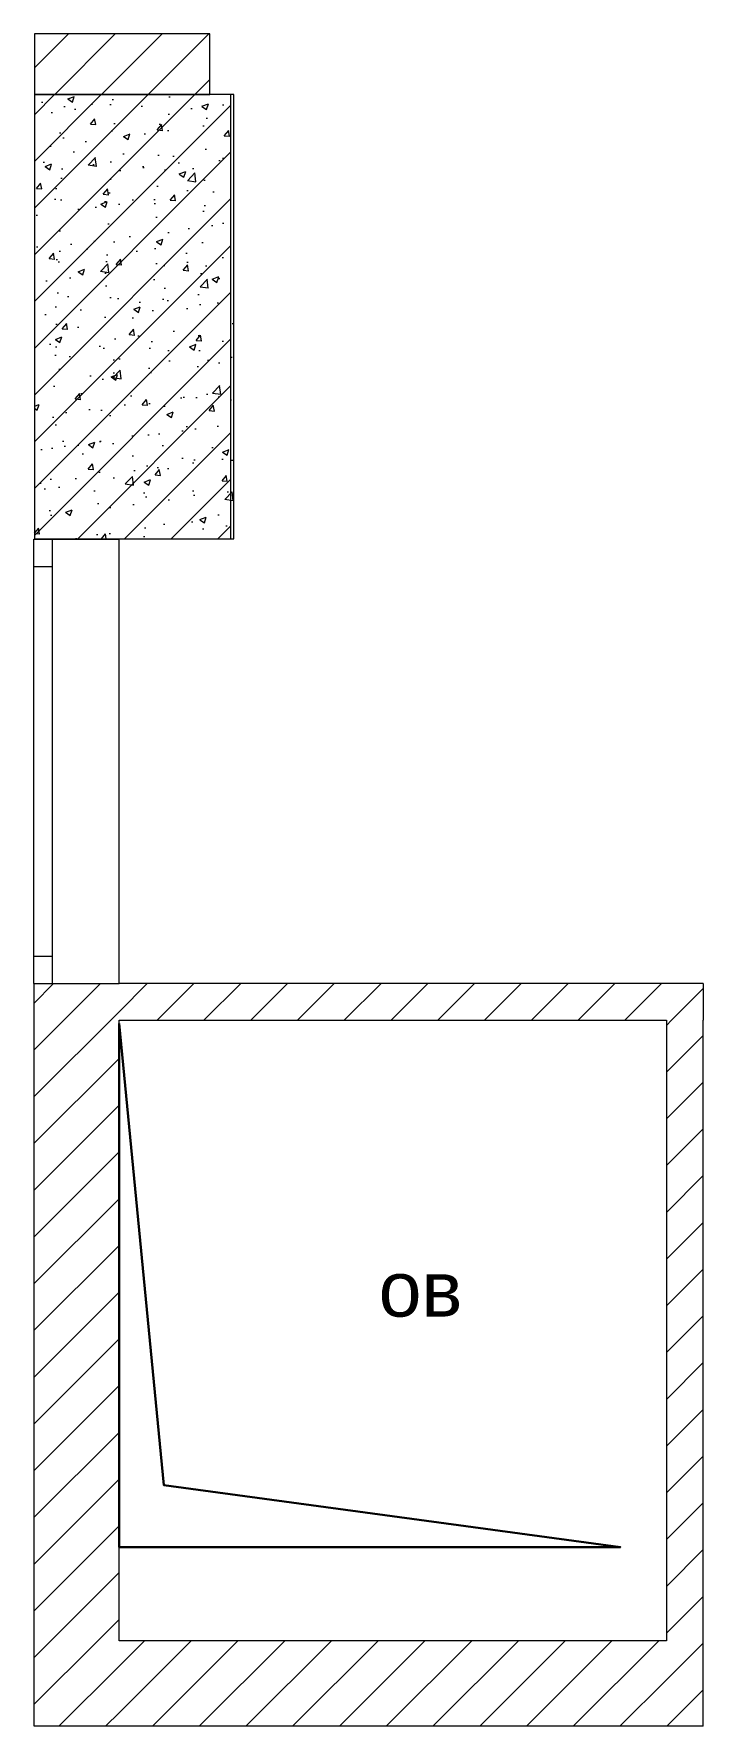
# Model space of a CAD drawing. Header units: millimetres. Extents: x 2336463 to 2579121, y 595385 to 778077.
# Drawn here: x 2444437 to 2446259, y 696399 to 701006 of the extents above; entities that cross this region are included whole.
import ezdxf

# ---------------------------------------------------------------- set-up
doc = ezdxf.new("R2010")
doc.units = ezdxf.units.MM
doc.header["$MEASUREMENT"] = 0
for name, color, linetype, lineweight in [('Окна ARCHICAD_Ном._пера__1', 7, 'Continuous', 13), ('сит план_Ном._пера__1', 7, 'Continuous', 13), ('сит план_Ном._пера__21', 7, 'Continuous', 30)]:
    doc.layers.add(name, color=color, linetype=linetype, lineweight=lineweight)
doc.layers.add('сит план', color=7, linetype='Continuous')
doc.layers.add('сит план_Ном._пера__87', color=7, linetype='Continuous', lineweight=20, true_color=0x6a6a6a)
doc.styles.add('СГЕНЕРИР_СТИЛЬ_1', font='arial.ttf')
pattern_1 = [(45, (2086872.015, 585813.69), (-63.639609, 63.639609), [])]

msp = doc.modelspace()

# ---------------------------------------------------------------- texts
at = {"layer": 'сит план_Ном._пера__1', "color": 7, "linetype": 'Continuous', "lineweight": 13, "insert": (2445376, 697663.7), "char_height": 150, "attachment_point": 1, "style": 'СГЕНЕРИР_СТИЛЬ_1'}
msp.add_mtext('\\A1;{\\pql;\\fArial|b0|i0|c204|p38;ов}', dxfattribs=at)

# ---------------------------------------------------------------- blocks, each defined once
blk = doc.blocks.new('Стена_773', base_point=(2444439.2, 701006.5))
at = {"layer": 'сит план_Ном._пера__87', "linetype": 'Continuous', "lineweight": 20, "true_color": 0x6a6a6a}
h = blk.add_hatch(dxfattribs=at)
h.set_pattern_fill('Блоки_Бетонные_Эффективные', color=251, style=0, pattern_type=2)
h.set_pattern_definition(pattern_1)
h.paths.add_polyline_path([(2444439.2, 701006.5), (2444439.2, 700841.5), (2444916.2, 700841.5), (2444916.2, 701006.5)])
at = {"layer": 'сит план_Ном._пера__1', "color": 7, "linetype": 'Continuous', "lineweight": 13, "flags": 128}
for points in [[(2444439.2, 701006.5), (2444439.2, 700841.5)], [(2444916.2, 701006.5), (2444439.2, 701006.5)], [(2444916.2, 700841.5), (2444916.2, 701006.5)], [(2444439.2, 700841.5), (2444916.2, 700841.5)]]:
    blk.add_lwpolyline(points, dxfattribs=at)
blk = doc.blocks.new('Стена_774', base_point=(2444438.9, 700841.2))
at = {"layer": 'сит план_Ном._пера__87', "linetype": 'Continuous', "lineweight": 20, "true_color": 0x6a6a6a}
h = blk.add_hatch(dxfattribs=at)
h.set_pattern_fill('Блоки_Бетонные_Эффективные', color=251, style=0, pattern_type=2)
h.set_pattern_definition(pattern_1)
h.paths.add_polyline_path([(2444438.9, 700841.2), (2444438.9, 699631.4), (2444973.9, 699631.4), (2444973.9, 700841.2)])
at = {"layer": 'сит план_Ном._пера__1', "color": 7, "linetype": 'Continuous', "lineweight": 13, "flags": 128}
for points in [[(2444438.9, 700841.2), (2444438.9, 699631.4)], [(2444973.9, 700841.2), (2444438.9, 700841.2)], [(2444973.9, 699631.4), (2444973.9, 700841.2)], [(2444438.9, 699631.4), (2444973.9, 699631.4)]]:
    blk.add_lwpolyline(points, dxfattribs=at)
blk = doc.blocks.new('Окно 25_5')
at = {"layer": 'Окна ARCHICAD_Ном._пера__1', "color": 7, "linetype": 'Continuous', "lineweight": 13}
for p, q in [((-605, 0), (605, 0)), ((-605, 0), (-530, 0)), ((-605, 0), (-605, -50)), ((-605, 0), (-605, -50)), ((-530, 0), (-530, -50)), ((-530, 0), (530, 0)), ((530, -50), (530, 0)), ((530, 0), (605, 0)), ((605, 0), (605, -50)), ((605, 0), (605, -50)), ((-530, -50), (-605, -50)), ((-605, -50), (-605, -232)), ((530, -50), (-530, -50)), ((605, -50), (530, -50)), ((605, -50), (605, -232)), ((-605, -232), (605, -232))]:
    blk.add_line(p, q, dxfattribs=at)
blk = doc.blocks.new('Стена_775', base_point=(2444437.3, 699164.2))
at = {"layer": 'сит план_Ном._пера__87', "linetype": 'Continuous', "lineweight": 20, "true_color": 0x6a6a6a}
h = blk.add_hatch(dxfattribs=at)
h.set_pattern_fill('Блоки_Бетонные_Эффективные', color=251, style=0, pattern_type=2)
h.set_pattern_definition(pattern_1)
h.paths.add_polyline_path([(2444669.3, 698420.4), (2444437.3, 698420.4), (2444437.3, 696631.1), (2444669.3, 696631.1)])
h = blk.add_hatch(dxfattribs=at)
h.set_pattern_fill('Блоки_Бетонные_Эффективные', color=251, style=0, pattern_type=2)
h.set_pattern_definition(pattern_1)
h.paths.add_polyline_path([(2444669.3, 696631.1), (2444437.3, 696399.1), (2444669.3, 696399.1)])
h = blk.add_hatch(dxfattribs=at)
h.set_pattern_fill('Блоки_Бетонные_Эффективные', color=251, style=0, pattern_type=2)
h.set_pattern_definition(pattern_1)
h.paths.add_polyline_path([(2444669.3, 696631.1), (2444437.3, 696631.1), (2444437.3, 696399.1)])
at = {"layer": 'сит план_Ном._пера__1', "color": 7, "linetype": 'Continuous', "lineweight": 13}
for p, q in [((2444437.3, 699630.4), (2444487.3, 699630.4)), ((2444487.3, 699630.4), (2444669.3, 699630.4)), ((2444437.3, 698420.4), (2444487.3, 698420.4)), ((2444487.3, 698420.4), (2444669.3, 698420.4))]:
    blk.add_line(p, q, dxfattribs=at)
at = {"layer": 'сит план_Ном._пера__1', "color": 7, "linetype": 'Continuous', "lineweight": 13, "flags": 128}
for points in [[(2444437.3, 698420.4), (2444437.3, 696399.1)], [(2444669.3, 696631.1), (2444669.3, 698320.4)], [(2444437.3, 696399.1), (2444669.3, 696399.1)]]:
    blk.add_lwpolyline(points, dxfattribs=at)
at = {"layer": 'Окна ARCHICAD_Ном._пера__1', "color": 7, "linetype": 'Continuous', "lineweight": 13, "zscale": 1000, "rotation": 90.0000000000106}
blk.add_blockref('Окно 25_5', (2444437.3, 699025.4), dxfattribs=at)
blk = doc.blocks.new('Стена_776', base_point=(2444437.3, 696399.1))
at = {"layer": 'сит план_Ном._пера__87', "linetype": 'Continuous', "lineweight": 20, "true_color": 0x6a6a6a}
h = blk.add_hatch(dxfattribs=at)
h.set_pattern_fill('Блоки_Бетонные_Эффективные', color=251, style=0, pattern_type=2)
h.set_pattern_definition(pattern_1)
h.paths.add_polyline_path([(2444669.3, 696399.1), (2446159.3, 696399.1), (2446159.3, 696631.1), (2444669.3, 696631.1)])
at = {"layer": 'сит план_Ном._пера__1', "color": 7, "linetype": 'Continuous', "lineweight": 13, "flags": 128}
for points in [[(2446159.3, 696631.1), (2444669.3, 696631.1)], [(2444669.3, 696399.1), (2446159.3, 696399.1)]]:
    blk.add_lwpolyline(points, dxfattribs=at)
blk = doc.blocks.new('Стена_777', base_point=(2444437.3, 698420.3))
at = {"layer": 'сит план_Ном._пера__87', "linetype": 'Continuous', "lineweight": 20, "true_color": 0x6a6a6a}
h = blk.add_hatch(dxfattribs=at)
h.set_pattern_fill('Блоки_Бетонные_Эффективные', color=251, style=0, pattern_type=2)
h.set_pattern_definition(pattern_1)
h.paths.add_polyline_path([(2446159.4, 698420.9), (2444669.3, 698420.4), (2444669.3, 698320.4), (2446159.4, 698320.9)])
h = blk.add_hatch(dxfattribs=at)
h.set_pattern_fill('Блоки_Бетонные_Эффективные', color=251, style=0, pattern_type=2)
h.set_pattern_definition(pattern_1)
h.paths.add_polyline_path([(2446159.4, 698320.9), (2446259.4, 698321), (2446259.4, 698421)])
h = blk.add_hatch(dxfattribs=at)
h.set_pattern_fill('Блоки_Бетонные_Эффективные', color=251, style=0, pattern_type=2)
h.set_pattern_definition(pattern_1)
h.paths.add_polyline_path([(2446159.4, 698320.9), (2446259.4, 698421), (2446159.4, 698420.9)])
at = {"layer": 'сит план_Ном._пера__1', "color": 7, "linetype": 'Continuous', "lineweight": 13, "flags": 128}
for points in [[(2446259.4, 698421), (2444669.3, 698420.4)], [(2446259.4, 698421), (2446259.4, 698321)], [(2444669.3, 698320.4), (2446159.4, 698320.9)]]:
    blk.add_lwpolyline(points, dxfattribs=at)
blk = doc.blocks.new('Стена_778', base_point=(2446259.4, 698421))
at = {"layer": 'сит план_Ном._пера__87', "linetype": 'Continuous', "lineweight": 20, "true_color": 0x6a6a6a}
h = blk.add_hatch(dxfattribs=at)
h.set_pattern_fill('Блоки_Бетонные_Эффективные', color=251, style=0, pattern_type=2)
h.set_pattern_definition(pattern_1)
h.paths.add_polyline_path([(2446159.4, 698320.9), (2446159.3, 696398.5), (2446259.3, 696398.5), (2446259.4, 698321)])
at = {"layer": 'сит план_Ном._пера__1', "color": 7, "linetype": 'Continuous', "lineweight": 13, "flags": 128}
for points in [[(2446159.4, 698320.9), (2446159.3, 696631.1)], [(2446259.3, 696398.5), (2446259.4, 698321)], [(2446259.3, 696398.5), (2446159.3, 696398.5)]]:
    blk.add_lwpolyline(points, dxfattribs=at)

# ---------------------------------------------------------------- hatches: boundary and pattern name
at = {"layer": 'сит план_Ном._пера__1', "linetype": 'Continuous', "lineweight": 13}
h = msp.add_hatch(dxfattribs=at)
h.set_pattern_fill('AR_CONC', style=0, pattern_type=2)
h.set_pattern_definition([(50, (2086872.01, 585813.69), (-182.18467, 15.939086), [19.05, -209.55]), (355, (2086872.01, 585813.69), (-35.24342, 191.056845), [15.24, -167.64058]), (100.451445, (2086887.2, 585812.36), (146.94125, 175.11775), [16.19001, -178.090245]), (46.1842, (2086872.01, 585864.49), (-271.07904, 42.04233), [28.575, -314.325]), (96.63556, (2086894.6, 585860.98), (237.40413, 247.42612), [24.28502, -267.1356]), (351.18415, (2086872.01, 585864.49), (237.40413, 247.42612), [22.85997, -251.45973]), (21, (2086897.41, 585851.79), (-151.61439, 102.2652), [19.05, -209.55]), (326, (2086897.41, 585851.79), (61.80203, 184.18797), [15.24, -167.64]), (71.451445, (2086910.05, 585843.26), (213.41642, 81.92277), [16.19001, -178.08994]), (37.5, (2086872.015, 585813.686), (3.088603, 84.555039), [0, -165.608, 0, -170.18, 0, -168.275]), (7.5, (2086872.015, 585813.69), (66.819663, 100.180575), [0, -97.028, 0, -161.798, 0, -64.135]), (327.5, (2086815.37, 585813.686), (-135.590595, 5.728744), [0, -63.5, 0, -198.12, 0, -262.89]), (317.5, (2086789.97, 585813.69), (148.12918, 25.42649), [0, -82.55, 0, -131.572, 0, -186.69])])
h.paths.add_polyline_path([(2444981.4, 700841.2), (2444438.9, 700841.2), (2444438.9, 699631.4), (2444981.4, 699631.4)])

# ---------------------------------------------------------------- linework, layer by layer
at = {"layer": 'сит план_Ном._пера__1', "color": 7, "linetype": 'Continuous', "lineweight": 13, "flags": 128}
msp.add_lwpolyline([(2444981.4, 700841.2), (2444438.9, 700841.2), (2444438.9, 699631.4), (2444981.4, 699631.4)], close=True, dxfattribs=at)
at = {"layer": 'сит план_Ном._пера__21', "color": 7, "linetype": 'Continuous', "lineweight": 30, "flags": 128}
msp.add_lwpolyline([(2444669.3, 698312.2), (2444791.3, 697054.4), (2446034.3, 696886.1), (2444669.3, 696886.1)], close=True, dxfattribs=at)

# ---------------------------------------------------------------- block references
at = {"layer": 'сит план', "color": 7, "lineweight": 13}
for name, p in [('Стена_773', (2444439.2, 701006.5)), ('Стена_774', (2444438.9, 700841.2)), ('Стена_775', (2444437.3, 699164.2)), ('Стена_777', (2444437.3, 698420.3)), ('Стена_778', (2446259.4, 698421)), ('Стена_776', (2444437.3, 696399.1))]:
    msp.add_blockref(name, p, dxfattribs=at)

msp.set_redraw_order([(e.dxf.handle, doc.entitydb.next_handle()) for e in msp.query("TEXT MTEXT ATTDEF DIMENSION ARC_DIMENSION")])  # texts and dimensions are drawn at this point

doc.saveas('drawing.dxf')
